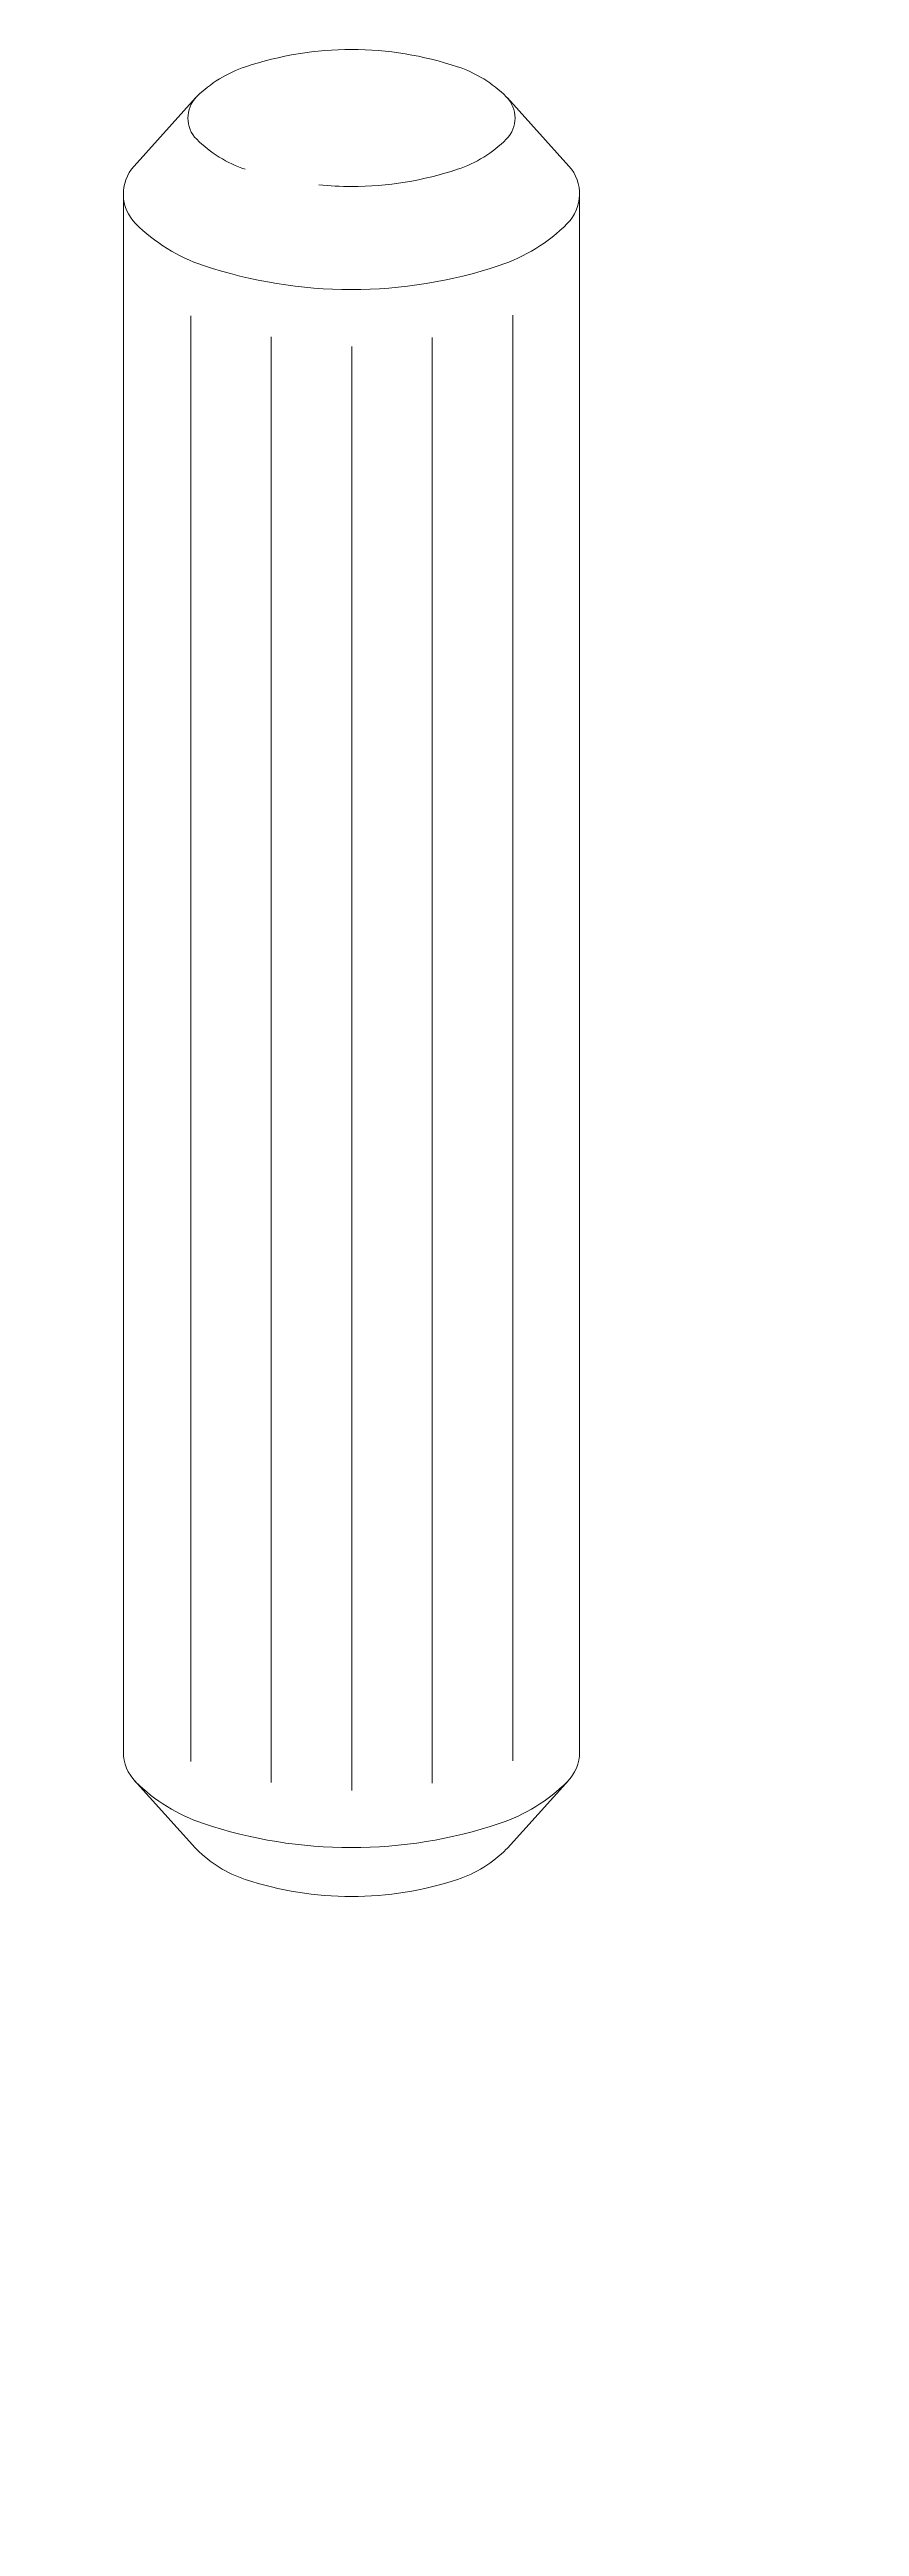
# Model space of a CAD drawing. Header units: metres. Extents: x -30.9 to 24.7, y -10.3 to 6.8.
# Drawn here: x -11.218 to -10.977, y 4.306 to 5.042 of the extents above; entities that cross this region are included whole.
import ezdxf

# ---------------------------------------------------------------- set-up
doc = ezdxf.new("R2010")
doc.units = ezdxf.units.M
doc.header["$MEASUREMENT"] = 0
doc.layers.add('PDF_Working_Num_Penna__7_Num_Penna__7', color=7, linetype='Continuous', lineweight=18)
doc.styles.add('GENERATED_STYLE_1', font='')
doc.styles.get('GENERATED_STYLE_1').set_extended_font_data('Arial')

msp = doc.modelspace()

# ---------------------------------------------------------------- linework, layer by layer
at = {"layer": 'PDF_Working_Num_Penna__7_Num_Penna__7', "color": 7, "linetype": 'Continuous', "lineweight": 18, "flags": 128}
for points in [[(-11.13781, 5.00185, 0.024063), (-11.12811, 5.00138, 0.080754), (-11.09659, 5.0065, 0.116758), (-11.08212, 5.01542, 0.413767), (-11.08213, 5.02803, 0.116512), (-11.09659, 5.03696, 0.162442), (-11.15959, 5.03697, 0.116528), (-11.17411, 5.02803, 0.414167), (-11.1741, 5.01541, 0.11655), (-11.15966, 5.0065)], [(-11.17442, 5.0277), (-11.19268, 5.00747, 0.399295), (-11.19225, 4.99037, 0.115981), (-11.17209, 4.9779, 0.162394), (-11.08423, 4.97789, 0.116006), (-11.064, 4.99035, 0.398698), (-11.06355, 5.00747), (-11.08181, 5.0277)], [(-11.19589, 4.99913), (-11.19589, 4.53608, 0.198146), (-11.19225, 4.52729, 0.116464), (-11.17209, 4.51483, 0.162226), (-11.08422, 4.51483, 0.116489), (-11.064, 4.52729, 0.199016), (-11.06035, 4.53608), (-11.06035, 4.99913)], [(-11.17411, 4.50719, 0.116528), (-11.15966, 4.49826, 0.162442), (-11.09659, 4.49826, 0.116736), (-11.08212, 4.50719)]]:
    msp.add_lwpolyline(points, format="xyb", dxfattribs=at)
for points in [[(-11.17584, 4.96297), (-11.17584, 4.53329)], [(-11.08022, 4.96315), (-11.08022, 4.53345)], [(-11.15195, 4.95666), (-11.15195, 4.52708)], [(-11.10413, 4.95648), (-11.10413, 4.52684)], [(-11.12804, 4.95383), (-11.12804, 4.52463)], [(-11.19268, 4.52775), (-11.17442, 4.50752)], [(-11.06355, 4.52775), (-11.08181, 4.50752)]]:
    msp.add_lwpolyline(points, dxfattribs=at)
at = {"layer": 'PDF_Working_Num_Penna__7_Num_Penna__7', "color": 7, "linetype": 'Continuous', "lineweight": 18}
for points in [[(-11.17442, 4.50751), (-11.17427, 4.50751), (-11.17426, 4.50719), (-11.17411, 4.50719)], [(-11.08212, 4.50719), (-11.08197, 4.50719), (-11.08196, 4.50752), (-11.08181, 4.50752)]]:
    msp.add_open_spline(points, degree=3, dxfattribs=at)

# ---------------------------------------------------------------- texts
at = {"layer": 'PDF_Working_Num_Penna__7_Num_Penna__7', "color": 7, "linetype": 'Continuous', "lineweight": 18, "insert": (-10.97722, 4.47905), "char_height": 0.00000321, "attachment_point": 7, "rotation": 90, "style": 'GENERATED_STYLE_1'}
msp.add_mtext('\\A1;{\\pql;\\fArial|b0|i0|c0|p34;101350}', dxfattribs=at)
at = {"layer": 'PDF_Working_Num_Penna__7_Num_Penna__7', "color": 7, "linetype": 'Continuous', "lineweight": 18, "insert": (-11.21781, 4.30594), "char_height": 0.0000077, "attachment_point": 7, "style": 'GENERATED_STYLE_1'}
msp.add_mtext('\\A1;{\\pql;\\fArial|b0|i0|c0|p34;12x 10x 10x}', dxfattribs=at)

doc.saveas('drawing.dxf')
